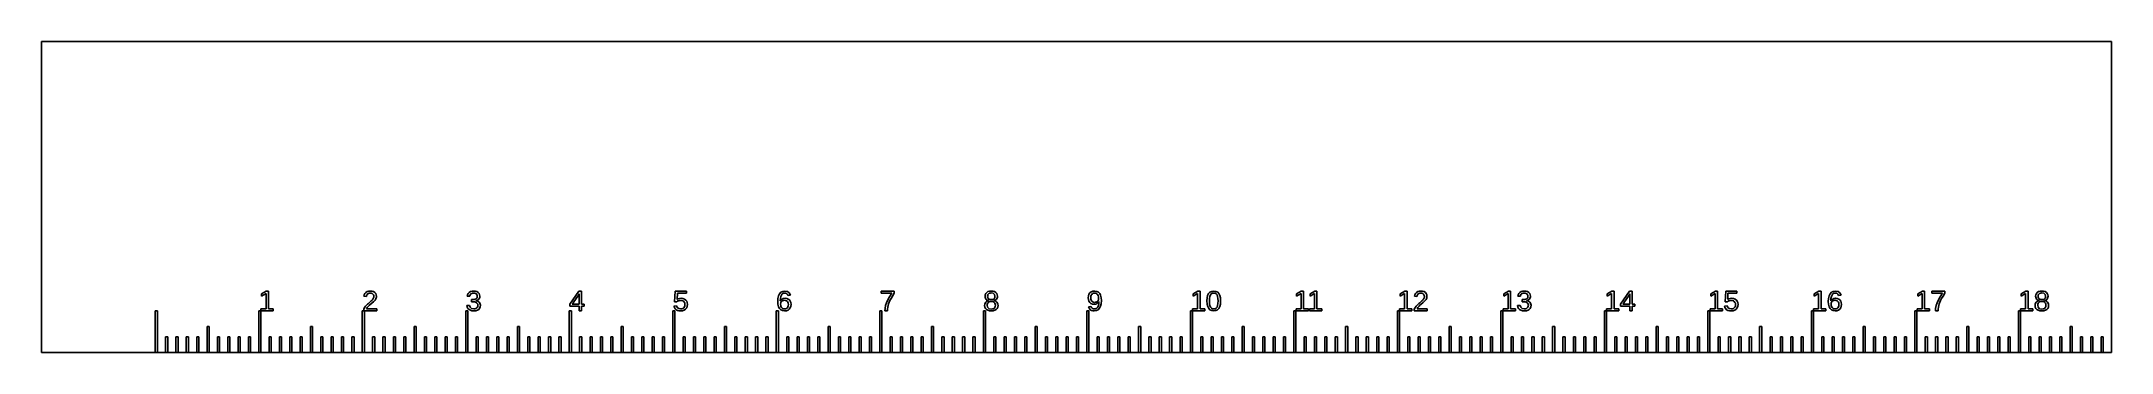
# Model space of a CAD drawing. Header units: metres. Extents: x 0 to 200, y 0 to 30.
import ezdxf

# ---------------------------------------------------------------- set-up
doc = ezdxf.new("R2010")
doc.units = ezdxf.units.M

msp = doc.modelspace()

# ---------------------------------------------------------------- linework, layer by layer
for p, q in [((200, 30), (0, 30)), ((0, 30), (0, 0)), ((200, 0), (200, 30)), ((11, 0.01), (11, 4.01)), ((11, 4.01), (11.2, 4.01)), ((11.2, 4.01), (11.2, 0.01)), ((21, 0.01), (21, 4.01)), ((21, 4.01), (21.2, 4.01)), ((21.2, 4.01), (21.2, 0.01)), ((21.21, 4.01), (21.21, 4.22)), ((21.21, 4.22), (21.7, 4.22)), ((22.4, 4.01), (21.21, 4.01)), ((21.27, 5.65), (21.71, 5.93)), ((21.7, 5.7), (21.27, 5.42)), ((21.27, 5.42), (21.27, 5.65)), ((21.7, 4.22), (21.7, 5.7)), ((21.71, 5.93), (21.94, 5.93)), ((21.94, 5.93), (21.94, 4.22)), ((21.94, 4.22), (22.4, 4.22)), ((22.4, 4.22), (22.4, 4.01)), ((31, 0.01), (31, 4.01)), ((31, 4.01), (31.14, 4.01)), ((31.14, 4.18), (31.19, 4.28)), ((31.14, 4.01), (31.14, 4.18)), ((31.15, 5.43), (31.18, 5.57)), ((31.4, 5.41), (31.15, 5.43)), ((31.18, 5.57), (31.25, 5.7)), ((31.19, 4.28), (31.24, 4.37)), ((32.4, 4.01), (31.2, 4.01)), ((31.2, 4.01), (31.2, 0.01)), ((31.24, 4.37), (31.31, 4.46)), ((31.25, 5.7), (31.34, 5.79)), ((31.31, 4.46), (31.37, 4.54)), ((31.34, 5.79), (31.46, 5.87)), ((31.37, 4.54), (31.44, 4.61)), ((31.42, 5.5), (31.4, 5.41)), ((31.44, 4.28), (31.41, 4.22)), ((31.41, 4.22), (32.4, 4.22)), ((31.46, 5.58), (31.42, 5.5)), ((31.44, 4.61), (31.52, 4.67)), ((31.48, 4.34), (31.44, 4.28)), ((31.46, 5.87), (31.61, 5.91)), ((31.52, 5.65), (31.46, 5.58)), ((31.54, 4.41), (31.48, 4.34)), ((31.59, 5.69), (31.52, 5.65)), ((31.52, 4.67), (31.59, 4.74)), ((31.61, 4.48), (31.54, 4.41)), ((31.67, 5.72), (31.59, 5.69)), ((31.59, 4.74), (31.66, 4.8)), ((31.61, 5.91), (31.77, 5.93)), ((31.69, 4.56), (31.61, 4.48)), ((31.66, 4.8), (31.8, 4.91)), ((31.77, 5.73), (31.67, 5.72)), ((31.95, 4.78), (31.69, 4.56)), ((31.77, 5.93), (31.95, 5.91)), ((31.87, 5.72), (31.77, 5.73)), ((31.8, 4.91), (31.87, 4.97)), ((31.96, 5.69), (31.87, 5.72)), ((31.87, 4.97), (31.93, 5.02)), ((31.93, 5.02), (31.98, 5.08)), ((31.95, 5.91), (32.09, 5.87)), ((32.08, 4.89), (31.95, 4.78)), ((32.03, 5.64), (31.96, 5.69)), ((31.98, 5.08), (32.02, 5.14)), ((32.02, 5.14), (32.06, 5.2)), ((32.08, 5.58), (32.03, 5.64)), ((32.06, 5.2), (32.09, 5.26)), ((32.11, 5.5), (32.08, 5.58)), ((32.17, 4.97), (32.08, 4.89)), ((32.09, 5.87), (32.21, 5.79)), ((32.09, 5.26), (32.11, 5.33)), ((32.12, 5.4), (32.11, 5.5)), ((32.11, 5.33), (32.12, 5.4)), ((32.23, 5.05), (32.17, 4.97)), ((32.21, 5.79), (32.3, 5.69)), ((32.28, 5.12), (32.23, 5.05)), ((32.32, 5.19), (32.28, 5.12)), ((32.3, 5.69), (32.35, 5.56)), ((32.34, 5.27), (32.32, 5.19)), ((32.36, 5.34), (32.34, 5.27)), ((32.35, 5.56), (32.37, 5.41)), ((32.37, 5.41), (32.36, 5.34)), ((32.4, 4.22), (32.4, 4.01)), ((41, 0.01), (41, 4.01)), ((41, 4.01), (41.2, 4.01)), ((41.1, 4.52), (41.35, 4.55)), ((41.14, 4.37), (41.1, 4.52)), ((41.14, 5.44), (41.17, 5.58)), ((41.38, 5.42), (41.14, 5.44)), ((41.21, 4.24), (41.14, 4.37)), ((41.17, 5.58), (41.24, 5.7)), ((41.2, 4.01), (41.2, 0.01)), ((41.31, 4.14), (41.21, 4.24)), ((41.24, 5.7), (41.33, 5.8)), ((41.44, 4.07), (41.31, 4.14)), ((41.33, 5.8), (41.45, 5.87)), ((41.35, 4.55), (41.42, 4.36)), ((41.4, 5.51), (41.38, 5.42)), ((41.44, 5.59), (41.4, 5.51)), ((41.42, 4.36), (41.56, 4.25)), ((41.5, 5.65), (41.44, 5.59)), ((41.59, 4.02), (41.44, 4.07)), ((41.45, 5.87), (41.6, 5.92)), ((41.57, 5.69), (41.5, 5.65)), ((41.56, 4.89), (41.56, 5.1)), ((41.56, 5.1), (41.69, 5.1)), ((41.7, 4.89), (41.56, 4.89)), ((41.56, 4.25), (41.77, 4.21)), ((41.66, 5.72), (41.57, 5.69)), ((41.77, 4.01), (41.59, 4.02)), ((41.6, 5.92), (41.76, 5.93)), ((41.76, 5.73), (41.66, 5.72)), ((41.69, 5.1), (41.82, 5.11)), ((41.84, 4.88), (41.7, 4.89)), ((41.76, 5.93), (41.94, 5.92)), ((41.87, 5.72), (41.76, 5.73)), ((41.77, 4.21), (41.88, 4.22)), ((41.96, 4.03), (41.77, 4.01)), ((41.82, 5.11), (41.92, 5.14)), ((41.95, 4.85), (41.84, 4.88)), ((41.95, 5.69), (41.87, 5.72)), ((41.88, 4.22), (41.98, 4.25)), ((41.92, 5.14), (42, 5.18)), ((41.94, 5.92), (42.08, 5.87)), ((42.02, 5.65), (41.95, 5.69)), ((42.04, 4.8), (41.95, 4.85)), ((42.08, 5.03), (41.96, 5)), ((41.96, 5), (41.96, 5)), ((41.96, 5), (42.1, 4.97)), ((42.12, 4.07), (41.96, 4.03)), ((41.98, 4.25), (42.06, 4.3)), ((42, 5.18), (42.07, 5.25)), ((42.07, 5.58), (42.02, 5.65)), ((42.11, 4.74), (42.04, 4.8)), ((42.06, 4.3), (42.12, 4.37)), ((42.1, 5.51), (42.07, 5.58)), ((42.07, 5.25), (42.1, 5.32)), ((42.08, 5.87), (42.2, 5.8)), ((42.18, 5.08), (42.08, 5.03)), ((42.11, 5.41), (42.1, 5.51)), ((42.1, 5.32), (42.11, 5.41)), ((42.1, 4.97), (42.21, 4.92)), ((42.15, 4.66), (42.11, 4.74)), ((42.12, 4.37), (42.15, 4.46)), ((42.25, 4.15), (42.12, 4.07)), ((42.16, 4.56), (42.15, 4.66)), ((42.15, 4.46), (42.16, 4.56)), ((42.26, 5.15), (42.18, 5.08)), ((42.2, 5.8), (42.29, 5.7)), ((42.21, 4.92), (42.3, 4.85)), ((42.34, 4.26), (42.25, 4.15)), ((42.32, 5.23), (42.26, 5.15)), ((42.29, 5.7), (42.34, 5.58)), ((42.3, 4.85), (42.36, 4.77)), ((42.35, 5.33), (42.32, 5.23)), ((42.34, 5.58), (42.36, 5.44)), ((42.4, 4.4), (42.34, 4.26)), ((42.36, 5.44), (42.35, 5.33)), ((42.36, 4.77), (42.4, 4.67)), ((42.4, 4.67), (42.41, 4.56)), ((42.41, 4.56), (42.4, 4.4)), ((51, 0.01), (51, 4.01)), ((51, 4.01), (51.2, 4.01)), ((51.06, 4.65), (51.93, 5.93)), ((51.06, 4.46), (51.06, 4.65)), ((51.96, 4.46), (51.06, 4.46)), ((51.2, 4.01), (51.2, 0.01)), ((51.31, 4.68), (51.29, 4.65)), ((51.29, 4.65), (51.96, 4.65)), ((51.38, 4.78), (51.31, 4.68)), ((51.88, 5.52), (51.38, 4.78)), ((51.96, 5.66), (51.88, 5.52)), ((51.93, 5.93), (52.19, 5.93)), ((51.96, 4.65), (51.96, 5.66)), ((51.96, 4.01), (51.96, 4.46)), ((52.19, 4.01), (51.96, 4.01)), ((52.19, 5.93), (52.19, 4.65)), ((52.19, 4.65), (52.45, 4.65)), ((52.45, 4.46), (52.19, 4.46)), ((52.19, 4.46), (52.19, 4.01)), ((52.45, 4.65), (52.45, 4.46)), ((61, 0.01), (61, 4.01)), ((61, 4.01), (61.2, 4.01)), ((61.11, 4.46), (61.36, 4.49)), ((61.15, 4.33), (61.11, 4.46)), ((61.22, 4.21), (61.15, 4.33)), ((61.17, 4.89), (61.23, 5.93)), ((61.4, 4.89), (61.17, 4.89)), ((61.2, 4.01), (61.2, 0.01)), ((61.32, 4.12), (61.22, 4.21)), ((61.23, 5.93), (62.31, 5.93)), ((61.44, 4.06), (61.32, 4.12)), ((61.36, 4.49), (61.43, 4.33)), ((61.46, 4.94), (61.4, 4.89)), ((61.45, 5.72), (61.41, 5.1)), ((61.41, 5.1), (61.53, 5.17)), ((61.43, 4.33), (61.57, 4.24)), ((61.58, 4.02), (61.44, 4.06)), ((62.31, 5.72), (61.45, 5.72)), ((61.52, 4.97), (61.46, 4.94)), ((61.57, 5), (61.52, 4.97)), ((61.53, 5.17), (61.66, 5.21)), ((61.63, 5.01), (61.57, 5)), ((61.57, 4.24), (61.75, 4.21)), ((61.75, 4.01), (61.58, 4.02)), ((61.69, 5.02), (61.63, 5.01)), ((61.66, 5.21), (61.81, 5.23)), ((61.76, 5.03), (61.69, 5.02)), ((61.75, 4.21), (61.87, 4.22)), ((61.94, 4.03), (61.75, 4.01)), ((61.87, 5.02), (61.76, 5.03)), ((61.81, 5.23), (61.98, 5.21)), ((61.97, 4.98), (61.87, 5.02)), ((61.87, 4.22), (61.98, 4.26)), ((62.11, 4.09), (61.94, 4.03)), ((62.06, 4.92), (61.97, 4.98)), ((61.98, 5.21), (62.13, 5.15)), ((61.98, 4.26), (62.06, 4.32)), ((62.12, 4.84), (62.06, 4.92)), ((62.06, 4.32), (62.12, 4.41)), ((62.24, 4.18), (62.11, 4.09)), ((62.16, 4.75), (62.12, 4.84)), ((62.12, 4.41), (62.16, 4.51)), ((62.13, 5.15), (62.25, 5.06)), ((62.17, 4.64), (62.16, 4.75)), ((62.16, 4.51), (62.17, 4.64)), ((62.34, 4.31), (62.24, 4.18)), ((62.25, 5.06), (62.35, 4.95)), ((62.31, 5.93), (62.31, 5.72)), ((62.4, 4.46), (62.34, 4.31)), ((62.35, 4.95), (62.4, 4.81)), ((62.4, 4.81), (62.42, 4.64)), ((62.42, 4.64), (62.4, 4.46)), ((71, 0.01), (71, 4.01)), ((71, 4.01), (71.2, 4.01)), ((71.14, 4.93), (71.16, 5.22)), ((71.16, 4.65), (71.14, 4.93)), ((71.16, 5.22), (71.22, 5.47)), ((71.22, 4.42), (71.16, 4.65)), ((71.2, 4.01), (71.2, 0.01)), ((71.22, 5.47), (71.32, 5.67)), ((71.31, 4.24), (71.22, 4.42)), ((71.44, 4.11), (71.31, 4.24)), ((71.32, 5.67), (71.45, 5.81)), ((71.39, 5.2), (71.38, 4.98)), ((71.38, 4.98), (71.43, 5.05)), ((71.43, 5.39), (71.39, 5.2)), ((71.42, 4.79), (71.4, 4.68)), ((71.4, 4.68), (71.42, 4.55)), ((71.45, 4.87), (71.42, 4.79)), ((71.42, 4.55), (71.45, 4.44)), ((71.49, 5.54), (71.43, 5.39)), ((71.43, 5.05), (71.49, 5.11)), ((71.6, 4.04), (71.44, 4.11)), ((71.45, 5.81), (71.62, 5.9)), ((71.51, 4.94), (71.45, 4.87)), ((71.45, 4.44), (71.51, 4.34)), ((71.58, 5.65), (71.49, 5.54)), ((71.49, 5.11), (71.57, 5.16)), ((71.59, 5), (71.51, 4.94)), ((71.51, 4.34), (71.59, 4.26)), ((71.57, 5.16), (71.65, 5.2)), ((71.69, 5.71), (71.58, 5.65)), ((71.68, 5.03), (71.59, 5)), ((71.59, 4.26), (71.69, 4.22)), ((71.8, 4.01), (71.6, 4.04)), ((71.62, 5.9), (71.82, 5.93)), ((71.65, 5.2), (71.74, 5.22)), ((71.78, 5.04), (71.68, 5.03)), ((71.82, 5.73), (71.69, 5.71)), ((71.69, 4.22), (71.79, 4.2)), ((71.74, 5.22), (71.84, 5.23)), ((71.9, 5.03), (71.78, 5.04)), ((71.79, 4.2), (71.9, 4.22)), ((71.98, 4.03), (71.8, 4.01)), ((71.82, 5.93), (72.07, 5.89)), ((71.96, 5.71), (71.82, 5.73)), ((71.84, 5.23), (72.01, 5.21)), ((71.99, 4.99), (71.9, 5.03)), ((71.9, 4.22), (71.99, 4.26)), ((72.06, 5.63), (71.96, 5.71)), ((72.13, 4.08), (71.98, 4.03)), ((72.07, 4.93), (71.99, 4.99)), ((71.99, 4.26), (72.07, 4.32)), ((72.01, 5.21), (72.15, 5.15)), ((72.13, 5.5), (72.06, 5.63)), ((72.07, 5.89), (72.25, 5.76)), ((72.12, 4.85), (72.07, 4.93)), ((72.07, 4.32), (72.12, 4.4)), ((72.16, 4.75), (72.12, 4.85)), ((72.12, 4.4), (72.16, 4.51)), ((72.36, 5.54), (72.13, 5.5)), ((72.25, 4.18), (72.13, 4.08)), ((72.15, 5.15), (72.26, 5.07)), ((72.17, 4.63), (72.16, 4.75)), ((72.16, 4.51), (72.17, 4.63)), ((72.25, 5.76), (72.36, 5.54)), ((72.34, 4.3), (72.25, 4.18)), ((72.26, 5.07), (72.35, 4.95)), ((72.4, 4.46), (72.34, 4.3)), ((72.35, 4.95), (72.4, 4.81)), ((72.4, 4.81), (72.42, 4.64)), ((72.42, 4.64), (72.4, 4.46)), ((81, 0.01), (81, 4.01)), ((81, 4.01), (81.2, 4.01)), ((81.14, 5.72), (81.14, 5.93)), ((81.14, 5.93), (82.4, 5.93)), ((82.16, 5.72), (81.14, 5.72)), ((81.2, 4.01), (81.2, 0.01)), ((81.49, 4.01), (81.51, 4.26)), ((81.75, 4.01), (81.49, 4.01)), ((81.51, 4.26), (81.56, 4.52)), ((81.56, 4.52), (81.65, 4.78)), ((81.65, 4.78), (81.77, 5.07)), ((81.77, 4.36), (81.75, 4.19)), ((81.75, 4.19), (81.75, 4.01)), ((81.77, 5.07), (81.94, 5.38)), ((81.81, 4.52), (81.77, 4.36)), ((81.85, 4.69), (81.81, 4.52)), ((81.91, 4.86), (81.85, 4.69)), ((81.98, 5.03), (81.91, 4.86)), ((81.94, 5.38), (82.16, 5.72)), ((82.08, 5.22), (81.98, 5.03)), ((82.22, 5.45), (82.08, 5.22)), ((82.4, 5.73), (82.22, 5.45)), ((82.4, 5.93), (82.4, 5.73)), ((91, 0.01), (91, 4.01)), ((91, 4.01), (91.2, 4.01)), ((91.12, 4.55), (91.13, 4.66)), ((91.14, 4.39), (91.12, 4.55)), ((91.13, 4.66), (91.17, 4.76)), ((91.2, 4.26), (91.14, 4.39)), ((91.17, 5.45), (91.18, 5.58)), ((91.17, 5.34), (91.17, 5.45)), ((91.2, 5.25), (91.17, 5.34)), ((91.17, 4.76), (91.23, 4.85)), ((91.18, 5.58), (91.24, 5.7)), ((91.25, 5.16), (91.2, 5.25)), ((91.29, 4.15), (91.2, 4.26)), ((91.2, 4.01), (91.2, 0.01)), ((91.23, 4.85), (91.3, 4.92)), ((91.24, 5.7), (91.33, 5.8)), ((91.32, 5.09), (91.25, 5.16)), ((91.42, 4.07), (91.29, 4.15)), ((91.3, 4.92), (91.39, 4.97)), ((91.4, 5.04), (91.32, 5.09)), ((91.33, 5.8), (91.45, 5.87)), ((91.38, 4.67), (91.37, 4.57)), ((91.37, 4.57), (91.41, 4.36)), ((91.42, 4.75), (91.38, 4.67)), ((91.39, 4.97), (91.5, 5)), ((91.5, 5.01), (91.4, 5.04)), ((91.42, 5.53), (91.41, 5.43)), ((91.41, 5.43), (91.42, 5.33)), ((91.41, 4.36), (91.55, 4.23)), ((91.45, 5.61), (91.42, 5.53)), ((91.42, 5.33), (91.45, 5.25)), ((91.47, 4.82), (91.42, 4.75)), ((91.58, 4.03), (91.42, 4.07)), ((91.45, 5.87), (91.59, 5.92)), ((91.5, 5.67), (91.45, 5.61)), ((91.45, 5.25), (91.5, 5.18)), ((91.55, 4.88), (91.47, 4.82)), ((91.57, 5.71), (91.5, 5.67)), ((91.5, 5.18), (91.57, 5.14)), ((91.5, 5), (91.5, 5.01)), ((91.65, 4.91), (91.55, 4.88)), ((91.55, 4.23), (91.77, 4.19)), ((91.66, 5.74), (91.57, 5.71)), ((91.57, 5.14), (91.66, 5.11)), ((91.77, 4.01), (91.58, 4.03)), ((91.59, 5.92), (91.76, 5.93)), ((91.76, 4.92), (91.65, 4.91)), ((91.76, 5.75), (91.66, 5.74)), ((91.66, 5.11), (91.77, 5.1)), ((91.76, 5.93), (91.94, 5.92)), ((91.96, 5.71), (91.76, 5.75)), ((91.88, 4.91), (91.76, 4.92)), ((91.77, 5.1), (91.87, 5.11)), ((91.77, 4.19), (91.89, 4.2)), ((91.96, 4.03), (91.77, 4.01)), ((91.87, 5.11), (91.96, 5.13)), ((91.98, 4.88), (91.88, 4.91)), ((91.89, 4.2), (91.99, 4.23)), ((91.94, 5.92), (92.08, 5.87)), ((92.08, 5.61), (91.96, 5.71)), ((91.96, 5.13), (92.03, 5.18)), ((92.12, 4.07), (91.96, 4.03)), ((92.06, 4.83), (91.98, 4.88)), ((91.99, 4.23), (92.07, 4.28)), ((92.03, 5.18), (92.08, 5.24)), ((92.13, 5.04), (92.03, 5.01)), ((92.03, 5.01), (92.03, 5)), ((92.03, 5), (92.14, 4.98)), ((92.12, 4.76), (92.06, 4.83)), ((92.07, 4.28), (92.12, 4.36)), ((92.08, 5.87), (92.21, 5.8)), ((92.12, 5.43), (92.08, 5.61)), ((92.08, 5.24), (92.11, 5.32)), ((92.11, 5.32), (92.12, 5.43)), ((92.15, 4.68), (92.12, 4.76)), ((92.12, 4.36), (92.15, 4.45)), ((92.25, 4.15), (92.12, 4.07)), ((92.21, 5.09), (92.13, 5.04)), ((92.14, 4.98), (92.24, 4.92)), ((92.17, 4.57), (92.15, 4.68)), ((92.15, 4.45), (92.17, 4.57)), ((92.21, 5.8), (92.3, 5.7)), ((92.28, 5.16), (92.21, 5.09)), ((92.24, 4.92), (92.31, 4.85)), ((92.34, 4.26), (92.25, 4.15)), ((92.33, 5.25), (92.28, 5.16)), ((92.3, 5.7), (92.35, 5.58)), ((92.31, 4.85), (92.37, 4.77)), ((92.36, 5.34), (92.33, 5.25)), ((92.4, 4.39), (92.34, 4.26)), ((92.35, 5.58), (92.37, 5.44)), ((92.37, 5.44), (92.36, 5.34)), ((92.37, 4.77), (92.4, 4.67)), ((92.4, 4.67), (92.42, 4.55)), ((92.42, 4.55), (92.4, 4.39)), ((101, 0.01), (101, 4.01)), ((101, 4.01), (101.2, 4.01)), ((101.13, 5.29), (101.15, 5.48)), ((101.15, 5.11), (101.13, 5.29)), ((101.15, 5.48), (101.2, 5.63)), ((101.2, 4.95), (101.15, 5.11)), ((101.17, 4.4), (101.4, 4.44)), ((101.22, 4.28), (101.17, 4.4)), ((101.2, 5.63), (101.3, 5.76)), ((101.28, 4.82), (101.2, 4.95)), ((101.2, 4.01), (101.2, 0.01)), ((101.28, 4.18), (101.22, 4.28)), ((101.4, 4.73), (101.28, 4.82)), ((101.36, 4.1), (101.28, 4.18)), ((101.3, 5.76), (101.42, 5.85)), ((101.46, 4.05), (101.36, 4.1)), ((101.39, 5.42), (101.38, 5.29)), ((101.38, 5.29), (101.39, 5.16)), ((101.42, 5.53), (101.39, 5.42)), ((101.39, 5.16), (101.42, 5.05)), ((101.53, 4.67), (101.4, 4.73)), ((101.4, 4.44), (101.47, 4.31)), ((101.42, 5.85), (101.58, 5.91)), ((101.48, 5.61), (101.42, 5.53)), ((101.42, 5.05), (101.48, 4.96)), ((101.58, 4.02), (101.46, 4.05)), ((101.47, 4.31), (101.58, 4.23)), ((101.55, 5.68), (101.48, 5.61)), ((101.48, 4.96), (101.55, 4.89)), ((101.69, 4.65), (101.53, 4.67)), ((101.64, 5.72), (101.55, 5.68)), ((101.55, 4.89), (101.64, 4.85)), ((101.58, 5.91), (101.76, 5.93)), ((101.58, 4.23), (101.72, 4.2)), ((101.72, 4.01), (101.58, 4.02)), ((101.75, 5.73), (101.64, 5.72)), ((101.64, 4.85), (101.75, 4.84)), ((101.8, 4.66), (101.69, 4.65)), ((101.72, 4.2), (101.85, 4.23)), ((101.92, 4.04), (101.72, 4.01)), ((101.86, 5.72), (101.75, 5.73)), ((101.75, 4.84), (101.82, 4.85)), ((101.76, 5.93), (101.96, 5.9)), ((101.89, 4.68), (101.8, 4.66)), ((101.82, 4.85), (101.89, 4.86)), ((101.85, 4.23), (101.96, 4.29)), ((101.96, 5.67), (101.86, 5.72)), ((101.89, 4.86), (101.95, 4.89)), ((101.98, 4.72), (101.89, 4.68)), ((102.09, 4.12), (101.92, 4.04)), ((101.95, 4.89), (102, 4.93)), ((101.96, 5.9), (102.12, 5.83)), ((102.04, 5.59), (101.96, 5.67)), ((101.96, 4.29), (102.05, 4.39)), ((102.06, 4.78), (101.98, 4.72)), ((102, 4.93), (102.05, 4.97)), ((102.09, 5.49), (102.04, 5.59)), ((102.05, 4.97), (102.09, 5.02)), ((102.05, 4.39), (102.11, 4.53)), ((102.12, 4.84), (102.06, 4.78)), ((102.13, 5.37), (102.09, 5.49)), ((102.09, 5.02), (102.12, 5.09)), ((102.23, 4.27), (102.09, 4.12)), ((102.11, 4.53), (102.15, 4.71)), ((102.12, 5.83), (102.24, 5.7)), ((102.12, 5.09), (102.14, 5.15)), ((102.17, 4.92), (102.12, 4.84)), ((102.14, 5.22), (102.13, 5.37)), ((102.14, 5.15), (102.14, 5.22)), ((102.15, 4.71), (102.17, 4.92)), ((102.33, 4.46), (102.23, 4.27)), ((102.24, 5.7), (102.33, 5.52)), ((102.33, 5.52), (102.39, 5.29)), ((102.39, 4.71), (102.33, 4.46)), ((102.39, 5.29), (102.41, 5.01)), ((102.41, 5.01), (102.39, 4.71)), ((111, 0.01), (111, 4.01)), ((111, 4.01), (111.2, 4.01)), ((111.2, 4.01), (111.2, 0.01)), ((111.21, 4.01), (111.21, 4.22)), ((111.21, 4.22), (111.69, 4.22)), ((112.4, 4.01), (111.21, 4.01)), ((111.27, 5.65), (111.72, 5.93)), ((111.69, 5.7), (111.27, 5.42)), ((111.27, 5.42), (111.27, 5.65)), ((111.69, 4.22), (111.69, 5.7)), ((111.72, 5.93), (111.94, 5.93)), ((111.94, 5.93), (111.94, 4.22)), ((111.94, 4.22), (112.4, 4.22)), ((112.4, 4.22), (112.4, 4.01)), ((112.6, 4.97), (112.62, 5.26)), ((112.62, 4.68), (112.6, 4.97)), ((112.62, 5.26), (112.67, 5.5)), ((112.68, 4.44), (112.62, 4.68)), ((112.67, 5.5), (112.76, 5.69)), ((112.77, 4.25), (112.68, 4.44)), ((112.76, 5.69), (112.89, 5.82)), ((112.89, 4.12), (112.77, 4.25)), ((112.86, 5.22), (112.85, 4.97)), ((112.85, 4.97), (112.86, 4.73)), ((112.89, 5.41), (112.86, 5.22)), ((112.86, 4.73), (112.89, 4.54)), ((112.89, 5.82), (113.06, 5.9)), ((112.94, 5.56), (112.89, 5.41)), ((112.89, 4.54), (112.95, 4.39)), ((113.06, 4.04), (112.89, 4.12)), ((113.02, 5.65), (112.94, 5.56)), ((112.95, 4.39), (113.03, 4.29)), ((113.13, 5.71), (113.02, 5.65)), ((113.03, 4.29), (113.13, 4.23)), ((113.06, 5.9), (113.27, 5.93)), ((113.26, 4.01), (113.06, 4.04)), ((113.27, 5.73), (113.13, 5.71)), ((113.13, 4.23), (113.26, 4.21)), ((113.26, 4.21), (113.39, 4.23)), ((113.46, 4.04), (113.26, 4.01)), ((113.27, 5.93), (113.47, 5.9)), ((113.4, 5.71), (113.27, 5.73)), ((113.39, 4.23), (113.5, 4.29)), ((113.5, 5.65), (113.4, 5.71)), ((113.62, 4.12), (113.46, 4.04)), ((113.47, 5.9), (113.64, 5.82)), ((113.58, 5.55), (113.5, 5.65)), ((113.5, 4.29), (113.58, 4.39)), ((113.63, 5.41), (113.58, 5.55)), ((113.58, 4.39), (113.63, 4.54)), ((113.75, 4.26), (113.62, 4.12)), ((113.67, 5.21), (113.63, 5.41)), ((113.63, 4.54), (113.67, 4.73)), ((113.64, 5.82), (113.76, 5.69)), ((113.68, 4.97), (113.67, 5.21)), ((113.67, 4.73), (113.68, 4.97)), ((113.85, 4.45), (113.75, 4.26)), ((113.76, 5.69), (113.85, 5.5)), ((113.85, 5.5), (113.91, 5.26)), ((113.9, 4.68), (113.85, 4.45)), ((113.92, 4.97), (113.9, 4.68)), ((113.91, 5.26), (113.92, 4.97)), ((121, 0.01), (121, 4.01)), ((121, 4.01), (121.2, 4.01)), ((121.2, 4.01), (121.2, 0.01)), ((121.21, 4.01), (121.21, 4.22)), ((121.21, 4.22), (121.69, 4.22)), ((122.4, 4.01), (121.21, 4.01)), ((121.27, 5.65), (121.72, 5.93)), ((121.69, 5.7), (121.27, 5.42)), ((121.27, 5.42), (121.27, 5.65)), ((121.69, 4.22), (121.69, 5.7)), ((121.72, 5.93), (121.94, 5.93)), ((121.94, 5.93), (121.94, 4.22)), ((121.94, 4.22), (122.4, 4.22)), ((122.4, 4.22), (122.4, 4.01)), ((122.51, 4.01), (122.51, 4.22)), ((122.51, 4.22), (122.99, 4.22)), ((123.69, 4.01), (122.51, 4.01)), ((122.56, 5.65), (123.01, 5.93)), ((122.99, 5.7), (122.56, 5.42)), ((122.56, 5.42), (122.56, 5.65)), ((122.99, 4.22), (122.99, 5.7)), ((123.01, 5.93), (123.23, 5.93)), ((123.23, 5.93), (123.23, 4.22)), ((123.23, 4.22), (123.69, 4.22)), ((123.69, 4.22), (123.69, 4.01)), ((131, 0.01), (131, 4.01)), ((131, 4.01), (131.2, 4.01)), ((131.2, 4.01), (131.2, 0.01)), ((131.21, 4.01), (131.21, 4.22)), ((131.21, 4.22), (131.69, 4.22)), ((132.4, 4.01), (131.21, 4.01)), ((131.27, 5.65), (131.72, 5.93)), ((131.69, 5.7), (131.27, 5.42)), ((131.27, 5.42), (131.27, 5.65)), ((131.69, 4.22), (131.69, 5.7)), ((131.72, 5.93), (131.94, 5.93)), ((131.94, 5.93), (131.94, 4.22)), ((131.94, 4.22), (132.4, 4.22)), ((132.4, 4.22), (132.4, 4.01)), ((132.63, 4.18), (132.68, 4.28)), ((132.63, 4.01), (132.63, 4.18)), ((133.89, 4.01), (132.63, 4.01)), ((132.65, 5.43), (132.68, 5.57)), ((132.89, 5.41), (132.65, 5.43)), ((132.68, 5.57), (132.74, 5.7)), ((132.68, 4.28), (132.74, 4.37)), ((132.74, 5.7), (132.84, 5.79)), ((132.74, 4.37), (132.8, 4.46)), ((132.8, 4.46), (132.87, 4.54)), ((132.84, 5.79), (132.96, 5.87)), ((132.87, 4.54), (132.94, 4.61)), ((132.91, 5.5), (132.89, 5.41)), ((132.93, 4.28), (132.9, 4.22)), ((132.9, 4.22), (133.89, 4.22)), ((132.95, 5.58), (132.91, 5.5)), ((132.98, 4.34), (132.93, 4.28)), ((132.94, 4.61), (133.01, 4.67)), ((133.01, 5.65), (132.95, 5.58)), ((132.96, 5.87), (133.1, 5.91)), ((133.03, 4.41), (132.98, 4.34)), ((133.08, 5.69), (133.01, 5.65)), ((133.01, 4.67), (133.08, 4.74)), ((133.1, 4.48), (133.03, 4.41)), ((133.17, 5.72), (133.08, 5.69)), ((133.08, 4.74), (133.16, 4.8)), ((133.1, 5.91), (133.27, 5.93)), ((133.18, 4.56), (133.1, 4.48)), ((133.16, 4.8), (133.3, 4.91)), ((133.27, 5.73), (133.17, 5.72)), ((133.45, 4.78), (133.18, 4.56)), ((133.27, 5.93), (133.44, 5.91)), ((133.37, 5.72), (133.27, 5.73)), ((133.3, 4.91), (133.36, 4.97)), ((133.36, 4.97), (133.42, 5.02)), ((133.45, 5.69), (133.37, 5.72)), ((133.42, 5.02), (133.47, 5.08)), ((133.44, 5.91), (133.59, 5.87)), ((133.52, 5.64), (133.45, 5.69)), ((133.57, 4.89), (133.45, 4.78)), ((133.47, 5.08), (133.52, 5.14)), ((133.57, 5.58), (133.52, 5.64)), ((133.52, 5.14), (133.56, 5.2)), ((133.56, 5.2), (133.59, 5.26)), ((133.6, 5.5), (133.57, 5.58)), ((133.66, 4.97), (133.57, 4.89)), ((133.59, 5.87), (133.71, 5.79)), ((133.59, 5.26), (133.61, 5.33)), ((133.61, 5.4), (133.6, 5.5)), ((133.61, 5.33), (133.61, 5.4)), ((133.72, 5.05), (133.66, 4.97)), ((133.71, 5.79), (133.79, 5.69)), ((133.77, 5.12), (133.72, 5.05)), ((133.81, 5.19), (133.77, 5.12)), ((133.79, 5.69), (133.84, 5.56)), ((133.84, 5.27), (133.81, 5.19)), ((133.84, 5.56), (133.86, 5.41)), ((133.86, 5.34), (133.84, 5.27)), ((133.86, 5.41), (133.86, 5.34)), ((133.89, 4.22), (133.89, 4.01)), ((141, 0.01), (141, 4.01)), ((141, 4.01), (141.2, 4.01)), ((141.2, 4.01), (141.2, 0.01)), ((141.21, 4.01), (141.21, 4.22)), ((141.21, 4.22), (141.69, 4.22)), ((142.4, 4.01), (141.21, 4.01)), ((141.27, 5.65), (141.72, 5.93)), ((141.69, 5.7), (141.27, 5.42)), ((141.27, 5.42), (141.27, 5.65)), ((141.69, 4.22), (141.69, 5.7)), ((141.72, 5.93), (141.94, 5.93)), ((141.94, 5.93), (141.94, 4.22)), ((141.94, 4.22), (142.4, 4.22)), ((142.4, 4.22), (142.4, 4.01)), ((142.6, 4.52), (142.85, 4.55)), ((142.64, 4.37), (142.6, 4.52)), ((142.63, 5.44), (142.67, 5.58)), ((142.88, 5.42), (142.63, 5.44)), ((142.71, 4.24), (142.64, 4.37)), ((142.67, 5.58), (142.73, 5.7)), ((142.8, 4.14), (142.71, 4.24)), ((142.73, 5.7), (142.83, 5.8)), ((142.93, 4.07), (142.8, 4.14)), ((142.83, 5.8), (142.95, 5.87)), ((142.85, 4.55), (142.92, 4.36)), ((142.9, 5.51), (142.88, 5.42)), ((142.93, 5.59), (142.9, 5.51)), ((142.92, 4.36), (143.06, 4.25)), ((142.99, 5.65), (142.93, 5.59)), ((143.09, 4.02), (142.93, 4.07)), ((142.95, 5.87), (143.09, 5.92)), ((143.06, 5.69), (142.99, 5.65)), ((143.15, 5.72), (143.06, 5.69)), ((143.06, 4.89), (143.06, 5.1)), ((143.06, 5.1), (143.19, 5.1)), ((143.19, 4.89), (143.06, 4.89)), ((143.06, 4.25), (143.26, 4.21)), ((143.09, 5.92), (143.25, 5.93)), ((143.26, 4.01), (143.09, 4.02)), ((143.25, 5.73), (143.15, 5.72)), ((143.19, 5.1), (143.31, 5.11)), ((143.33, 4.88), (143.19, 4.89)), ((143.25, 5.93), (143.43, 5.92)), ((143.36, 5.72), (143.25, 5.73)), ((143.26, 4.21), (143.38, 4.22)), ((143.46, 4.03), (143.26, 4.01)), ((143.31, 5.11), (143.42, 5.14)), ((143.45, 4.85), (143.33, 4.88)), ((143.45, 5.69), (143.36, 5.72)), ((143.38, 4.22), (143.47, 4.25)), ((143.42, 5.14), (143.5, 5.18)), ((143.43, 5.92), (143.58, 5.87)), ((143.52, 5.65), (143.45, 5.69)), ((143.54, 4.8), (143.45, 4.85)), ((143.58, 5.03), (143.46, 5)), ((143.46, 5), (143.46, 5)), ((143.46, 5), (143.59, 4.97)), ((143.62, 4.07), (143.46, 4.03)), ((143.47, 4.25), (143.55, 4.3)), ((143.5, 5.18), (143.56, 5.25)), ((143.57, 5.58), (143.52, 5.65)), ((143.6, 4.74), (143.54, 4.8)), ((143.55, 4.3), (143.61, 4.37)), ((143.56, 5.25), (143.6, 5.32)), ((143.6, 5.51), (143.57, 5.58)), ((143.58, 5.87), (143.7, 5.8)), ((143.68, 5.08), (143.58, 5.03)), ((143.59, 4.97), (143.7, 4.92)), ((143.61, 5.41), (143.6, 5.51)), ((143.6, 5.32), (143.61, 5.41)), ((143.65, 4.66), (143.6, 4.74)), ((143.61, 4.37), (143.65, 4.46)), ((143.74, 4.15), (143.62, 4.07)), ((143.66, 4.56), (143.65, 4.66)), ((143.65, 4.46), (143.66, 4.56)), ((143.75, 5.15), (143.68, 5.08)), ((143.7, 5.8), (143.79, 5.7)), ((143.7, 4.92), (143.79, 4.85)), ((143.84, 4.26), (143.74, 4.15)), ((143.81, 5.23), (143.75, 5.15)), ((143.79, 5.7), (143.84, 5.58)), ((143.79, 4.85), (143.86, 4.77)), ((143.85, 5.33), (143.81, 5.23)), ((143.84, 5.58), (143.86, 5.44)), ((143.89, 4.4), (143.84, 4.26)), ((143.86, 5.44), (143.85, 5.33)), ((143.86, 4.77), (143.9, 4.67)), ((143.91, 4.56), (143.89, 4.4)), ((143.9, 4.67), (143.91, 4.56)), ((151, 0.01), (151, 4.01)), ((151, 4.01), (151.2, 4.01)), ((151.2, 4.01), (151.2, 0.01)), ((151.21, 4.01), (151.21, 4.22)), ((151.21, 4.22), (151.69, 4.22)), ((152.4, 4.01), (151.21, 4.01)), ((151.27, 5.65), (151.72, 5.93)), ((151.69, 5.7), (151.27, 5.42)), ((151.27, 5.42), (151.27, 5.65)), ((151.69, 4.22), (151.69, 5.7)), ((151.72, 5.93), (151.94, 5.93)), ((151.94, 5.93), (151.94, 4.22)), ((151.94, 4.22), (152.4, 4.22)), ((152.4, 4.22), (152.4, 4.01)), ((152.56, 4.65), (153.43, 5.93)), ((152.56, 4.46), (152.56, 4.65)), ((153.45, 4.46), (152.56, 4.46)), ((152.8, 4.68), (152.78, 4.65)), ((152.78, 4.65), (153.45, 4.65)), ((152.88, 4.78), (152.8, 4.68)), ((153.38, 5.52), (152.88, 4.78)), ((153.45, 5.66), (153.38, 5.52)), ((153.43, 5.93), (153.68, 5.93)), ((153.45, 4.65), (153.45, 5.66)), ((153.45, 4.01), (153.45, 4.46)), ((153.68, 4.01), (153.45, 4.01)), ((153.68, 5.93), (153.68, 4.65)), ((153.68, 4.65), (153.95, 4.65)), ((153.95, 4.46), (153.68, 4.46)), ((153.68, 4.46), (153.68, 4.01)), ((153.95, 4.65), (153.95, 4.46)), ((161, 0.01), (161, 4.01)), ((161, 4.01), (161.2, 4.01)), ((161.2, 4.01), (161.2, 0.01)), ((161.21, 4.01), (161.21, 4.22)), ((161.21, 4.22), (161.69, 4.22)), ((162.4, 4.01), (161.21, 4.01)), ((161.27, 5.65), (161.72, 5.93)), ((161.69, 5.7), (161.27, 5.42)), ((161.27, 5.42), (161.27, 5.65)), ((161.69, 4.22), (161.69, 5.7)), ((161.72, 5.93), (161.94, 5.93)), ((161.94, 5.93), (161.94, 4.22)), ((161.94, 4.22), (162.4, 4.22)), ((162.4, 4.22), (162.4, 4.01)), ((162.61, 4.46), (162.85, 4.49)), ((162.65, 4.33), (162.61, 4.46)), ((162.72, 4.21), (162.65, 4.33)), ((162.66, 4.89), (162.72, 5.93)), ((162.9, 4.89), (162.66, 4.89)), ((162.72, 5.93), (163.8, 5.93)), ((162.81, 4.12), (162.72, 4.21)), ((162.93, 4.06), (162.81, 4.12)), ((162.85, 4.49), (162.93, 4.33)), ((162.96, 4.94), (162.9, 4.89)), ((162.94, 5.72), (162.91, 5.1)), ((162.91, 5.1), (163.02, 5.17)), ((162.93, 4.33), (163.06, 4.24)), ((163.07, 4.02), (162.93, 4.06)), ((163.8, 5.72), (162.94, 5.72)), ((163.01, 4.97), (162.96, 4.94)), ((163.07, 5), (163.01, 4.97)), ((163.02, 5.17), (163.15, 5.21)), ((163.06, 4.24), (163.25, 4.21)), ((163.13, 5.01), (163.07, 5)), ((163.24, 4.01), (163.07, 4.02)), ((163.19, 5.02), (163.13, 5.01)), ((163.15, 5.21), (163.3, 5.23)), ((163.25, 5.03), (163.19, 5.02)), ((163.44, 4.03), (163.24, 4.01)), ((163.37, 5.02), (163.25, 5.03)), ((163.25, 4.21), (163.37, 4.22)), ((163.3, 5.23), (163.48, 5.21)), ((163.47, 4.98), (163.37, 5.02)), ((163.37, 4.22), (163.47, 4.26)), ((163.6, 4.09), (163.44, 4.03)), ((163.55, 4.92), (163.47, 4.98)), ((163.47, 4.26), (163.55, 4.32)), ((163.48, 5.21), (163.62, 5.15)), ((163.61, 4.84), (163.55, 4.92)), ((163.55, 4.32), (163.62, 4.41)), ((163.74, 4.18), (163.6, 4.09)), ((163.65, 4.75), (163.61, 4.84)), ((163.62, 5.15), (163.75, 5.06)), ((163.62, 4.41), (163.65, 4.51)), ((163.66, 4.64), (163.65, 4.75)), ((163.65, 4.51), (163.66, 4.64)), ((163.84, 4.31), (163.74, 4.18)), ((163.75, 5.06), (163.84, 4.95)), ((163.8, 5.93), (163.8, 5.72)), ((163.84, 4.95), (163.9, 4.81)), ((163.9, 4.46), (163.84, 4.31)), ((163.9, 4.81), (163.91, 4.64)), ((163.91, 4.64), (163.9, 4.46)), ((171, 0.01), (171, 4.01)), ((171, 4.01), (171.2, 4.01)), ((171.2, 4.01), (171.2, 0.01)), ((171.21, 4.01), (171.21, 4.22)), ((171.21, 4.22), (171.69, 4.22)), ((172.4, 4.01), (171.21, 4.01)), ((171.27, 5.65), (171.72, 5.93)), ((171.69, 5.7), (171.27, 5.42)), ((171.27, 5.42), (171.27, 5.65)), ((171.69, 4.22), (171.69, 5.7)), ((171.72, 5.93), (171.94, 5.93)), ((171.94, 5.93), (171.94, 4.22)), ((171.94, 4.22), (172.4, 4.22)), ((172.4, 4.22), (172.4, 4.01)), ((172.63, 4.93), (172.66, 5.22)), ((172.65, 4.65), (172.63, 4.93)), ((172.71, 4.42), (172.65, 4.65)), ((172.66, 5.22), (172.71, 5.47)), ((172.71, 5.47), (172.81, 5.67)), ((172.81, 4.24), (172.71, 4.42)), ((172.81, 5.67), (172.95, 5.81)), ((172.94, 4.11), (172.81, 4.24)), ((172.89, 5.2), (172.88, 4.98)), ((172.88, 4.98), (172.93, 5.05)), ((172.93, 5.39), (172.89, 5.2)), ((172.91, 4.79), (172.9, 4.68)), ((172.9, 4.68), (172.91, 4.55)), ((172.95, 4.87), (172.91, 4.79)), ((172.91, 4.55), (172.95, 4.44)), ((172.99, 5.54), (172.93, 5.39)), ((172.93, 5.05), (172.99, 5.11)), ((173.1, 4.04), (172.94, 4.11)), ((172.95, 5.81), (173.11, 5.9)), ((173, 4.94), (172.95, 4.87)), ((172.95, 4.44), (173.01, 4.34)), ((173.08, 5.65), (172.99, 5.54)), ((172.99, 5.11), (173.06, 5.16)), ((173.08, 5), (173, 4.94)), ((173.01, 4.34), (173.09, 4.26)), ((173.06, 5.16), (173.15, 5.2)), ((173.18, 5.71), (173.08, 5.65)), ((173.17, 5.03), (173.08, 5)), ((173.09, 4.26), (173.18, 4.22)), ((173.3, 4.01), (173.1, 4.04)), ((173.11, 5.9), (173.31, 5.93)), ((173.15, 5.2), (173.24, 5.22)), ((173.28, 5.04), (173.17, 5.03)), ((173.31, 5.73), (173.18, 5.71)), ((173.18, 4.22), (173.29, 4.2)), ((173.24, 5.22), (173.34, 5.23)), ((173.39, 5.03), (173.28, 5.04)), ((173.29, 4.2), (173.4, 4.22)), ((173.47, 4.03), (173.3, 4.01)), ((173.31, 5.93), (173.57, 5.89)), ((173.46, 5.71), (173.31, 5.73)), ((173.34, 5.23), (173.5, 5.21)), ((173.49, 4.99), (173.39, 5.03)), ((173.4, 4.22), (173.49, 4.26)), ((173.56, 5.63), (173.46, 5.71)), ((173.62, 4.08), (173.47, 4.03)), ((173.56, 4.93), (173.49, 4.99)), ((173.49, 4.26), (173.56, 4.32)), ((173.5, 5.21), (173.64, 5.15)), ((173.63, 5.5), (173.56, 5.63)), ((173.62, 4.85), (173.56, 4.93)), ((173.56, 4.32), (173.62, 4.4)), ((173.57, 5.89), (173.75, 5.76)), ((173.65, 4.75), (173.62, 4.85)), ((173.62, 4.4), (173.65, 4.51)), ((173.75, 4.18), (173.62, 4.08)), ((173.86, 5.54), (173.63, 5.5)), ((173.64, 5.15), (173.75, 5.07)), ((173.66, 4.63), (173.65, 4.75)), ((173.65, 4.51), (173.66, 4.63)), ((173.75, 5.76), (173.86, 5.54)), ((173.75, 5.07), (173.84, 4.95)), ((173.84, 4.3), (173.75, 4.18)), ((173.84, 4.95), (173.89, 4.81)), ((173.89, 4.46), (173.84, 4.3)), ((173.89, 4.81), (173.91, 4.64)), ((173.91, 4.64), (173.89, 4.46)), ((181, 0.01), (181, 4.01)), ((181, 4.01), (181.2, 4.01)), ((181.2, 4.01), (181.2, 0.01)), ((181.21, 4.01), (181.21, 4.22)), ((181.21, 4.22), (181.69, 4.22)), ((182.4, 4.01), (181.21, 4.01)), ((181.27, 5.65), (181.72, 5.93)), ((181.69, 5.7), (181.27, 5.42)), ((181.27, 5.42), (181.27, 5.65)), ((181.69, 4.22), (181.69, 5.7)), ((181.72, 5.93), (181.94, 5.93)), ((181.94, 5.93), (181.94, 4.22)), ((181.94, 4.22), (182.4, 4.22)), ((182.4, 4.22), (182.4, 4.01)), ((182.64, 5.72), (182.64, 5.93)), ((182.64, 5.93), (183.89, 5.93)), ((183.66, 5.72), (182.64, 5.72)), ((182.99, 4.01), (183, 4.26)), ((183.24, 4.01), (182.99, 4.01)), ((183, 4.26), (183.06, 4.52)), ((183.06, 4.52), (183.14, 4.78)), ((183.14, 4.78), (183.27, 5.07)), ((183.25, 4.19), (183.24, 4.01)), ((183.27, 4.36), (183.25, 4.19)), ((183.27, 5.07), (183.44, 5.38)), ((183.3, 4.52), (183.27, 4.36)), ((183.35, 4.69), (183.3, 4.52)), ((183.41, 4.86), (183.35, 4.69)), ((183.48, 5.03), (183.41, 4.86)), ((183.44, 5.38), (183.66, 5.72)), ((183.58, 5.22), (183.48, 5.03)), ((183.72, 5.45), (183.58, 5.22)), ((183.89, 5.73), (183.72, 5.45)), ((183.89, 5.93), (183.89, 5.73)), ((191, 0.01), (191, 4.01)), ((191, 4.01), (191.2, 4.01)), ((191.2, 4.01), (191.2, 0.01)), ((191.21, 4.01), (191.21, 4.22)), ((191.21, 4.22), (191.69, 4.22)), ((192.4, 4.01), (191.21, 4.01)), ((191.27, 5.65), (191.72, 5.93)), ((191.69, 5.7), (191.27, 5.42)), ((191.27, 5.42), (191.27, 5.65)), ((191.69, 4.22), (191.69, 5.7)), ((191.72, 5.93), (191.94, 5.93)), ((191.94, 5.93), (191.94, 4.22)), ((191.94, 4.22), (192.4, 4.22)), ((192.4, 4.22), (192.4, 4.01)), ((192.62, 4.55), (192.63, 4.66)), ((192.63, 4.39), (192.62, 4.55)), ((192.63, 4.66), (192.66, 4.76)), ((192.69, 4.26), (192.63, 4.39)), ((192.66, 5.45), (192.68, 5.58)), ((192.67, 5.34), (192.66, 5.45)), ((192.66, 4.76), (192.72, 4.85)), ((192.7, 5.25), (192.67, 5.34)), ((192.68, 5.58), (192.73, 5.7)), ((192.79, 4.15), (192.69, 4.26)), ((192.75, 5.16), (192.7, 5.25)), ((192.72, 4.85), (192.8, 4.92)), ((192.73, 5.7), (192.82, 5.8)), ((192.82, 5.09), (192.75, 5.16)), ((192.92, 4.07), (192.79, 4.15)), ((192.8, 4.92), (192.89, 4.97)), ((192.82, 5.8), (192.94, 5.87)), ((192.9, 5.04), (192.82, 5.09)), ((192.88, 4.67), (192.87, 4.57)), ((192.87, 4.57), (192.91, 4.36)), ((192.91, 4.75), (192.88, 4.67)), ((192.89, 4.97), (192.99, 5)), ((192.99, 5.01), (192.9, 5.04)), ((192.92, 5.53), (192.91, 5.43)), ((192.91, 5.43), (192.92, 5.33)), ((192.97, 4.82), (192.91, 4.75)), ((192.91, 4.36), (193.04, 4.23)), ((192.95, 5.61), (192.92, 5.53)), ((192.92, 5.33), (192.95, 5.25)), ((193.08, 4.03), (192.92, 4.07)), ((192.94, 5.87), (193.09, 5.92)), ((193, 5.67), (192.95, 5.61)), ((192.95, 5.25), (193, 5.18)), ((193.05, 4.88), (192.97, 4.82)), ((192.99, 5), (192.99, 5.01)), ((193.07, 5.71), (193, 5.67)), ((193, 5.18), (193.07, 5.14)), ((193.04, 4.23), (193.27, 4.19)), ((193.14, 4.91), (193.05, 4.88)), ((193.15, 5.74), (193.07, 5.71)), ((193.07, 5.14), (193.16, 5.11)), ((193.26, 4.01), (193.08, 4.03)), ((193.09, 5.92), (193.26, 5.93)), ((193.26, 4.92), (193.14, 4.91)), ((193.26, 5.75), (193.15, 5.74)), ((193.16, 5.11), (193.26, 5.1)), ((193.26, 5.93), (193.43, 5.92)), ((193.46, 5.71), (193.26, 5.75)), ((193.26, 5.1), (193.37, 5.11)), ((193.38, 4.91), (193.26, 4.92)), ((193.46, 4.03), (193.26, 4.01)), ((193.27, 4.19), (193.39, 4.2)), ((193.37, 5.11), (193.45, 5.13)), ((193.47, 4.88), (193.38, 4.91)), ((193.39, 4.2), (193.49, 4.23)), ((193.43, 5.92), (193.58, 5.87)), ((193.45, 5.13), (193.52, 5.18)), ((193.57, 5.61), (193.46, 5.71)), ((193.62, 4.07), (193.46, 4.03)), ((193.55, 4.83), (193.47, 4.88)), ((193.49, 4.23), (193.56, 4.28)), ((193.52, 5.18), (193.57, 5.24)), ((193.62, 5.04), (193.53, 5.01)), ((193.53, 5.01), (193.53, 5)), ((193.53, 5), (193.64, 4.98)), ((193.61, 4.76), (193.55, 4.83)), ((193.56, 4.28), (193.62, 4.36)), ((193.61, 5.43), (193.57, 5.61)), ((193.57, 5.24), (193.6, 5.32)), ((193.58, 5.87), (193.7, 5.8)), ((193.6, 5.32), (193.61, 5.43)), ((193.65, 4.68), (193.61, 4.76)), ((193.71, 5.09), (193.62, 5.04)), ((193.62, 4.36), (193.65, 4.45)), ((193.74, 4.15), (193.62, 4.07)), ((193.64, 4.98), (193.73, 4.92)), ((193.66, 4.57), (193.65, 4.68)), ((193.65, 4.45), (193.66, 4.57)), ((193.7, 5.8), (193.79, 5.7)), ((193.77, 5.16), (193.71, 5.09)), ((193.73, 4.92), (193.81, 4.85)), ((193.84, 4.26), (193.74, 4.15)), ((193.82, 5.25), (193.77, 5.16)), ((193.79, 5.7), (193.85, 5.58)), ((193.81, 4.85), (193.87, 4.77)), ((193.85, 5.34), (193.82, 5.25)), ((193.89, 4.39), (193.84, 4.26)), ((193.85, 5.58), (193.86, 5.44)), ((193.86, 5.44), (193.85, 5.34)), ((193.87, 4.77), (193.9, 4.67)), ((193.91, 4.55), (193.89, 4.39)), ((193.9, 4.67), (193.91, 4.55)), ((16, 0.01), (16, 2.51)), ((16, 2.51), (16.2, 2.51)), ((16.2, 2.51), (16.2, 0.01)), ((26, 0.01), (26, 2.51)), ((26, 2.51), (26.2, 2.51)), ((26.2, 2.51), (26.2, 0.01)), ((36, 0.01), (36, 2.51)), ((36, 2.51), (36.2, 2.51)), ((36.2, 2.51), (36.2, 0.01)), ((46, 0.01), (46, 2.51)), ((46, 2.51), (46.2, 2.51)), ((46.2, 2.51), (46.2, 0.01)), ((56, 0.01), (56, 2.51)), ((56, 2.51), (56.2, 2.51)), ((56.2, 2.51), (56.2, 0.01)), ((66, 0.01), (66, 2.51)), ((66, 2.51), (66.2, 2.51)), ((66.2, 2.51), (66.2, 0.01)), ((76, 0.01), (76, 2.51)), ((76, 2.51), (76.2, 2.51)), ((76.2, 2.51), (76.2, 0.01)), ((86, 0.01), (86, 2.51)), ((86, 2.51), (86.2, 2.51)), ((86.2, 2.51), (86.2, 0.01)), ((96, 0.01), (96, 2.51)), ((96, 2.51), (96.2, 2.51)), ((96.2, 2.51), (96.2, 0.01)), ((106, 0.01), (106, 2.51)), ((106, 2.51), (106.2, 2.51)), ((106.2, 2.51), (106.2, 0.01)), ((116, 0.01), (116, 2.51)), ((116, 2.51), (116.2, 2.51)), ((116.2, 2.51), (116.2, 0.01)), ((126, 0.01), (126, 2.51)), ((126, 2.51), (126.2, 2.51)), ((126.2, 2.51), (126.2, 0.01)), ((136, 0.01), (136, 2.51)), ((136, 2.51), (136.2, 2.51)), ((136.2, 2.51), (136.2, 0.01)), ((146, 0.01), (146, 2.51)), ((146, 2.51), (146.2, 2.51)), ((146.2, 2.51), (146.2, 0.01)), ((156, 0.01), (156, 2.51)), ((156, 2.51), (156.2, 2.51)), ((156.2, 2.51), (156.2, 0.01)), ((166, 0.01), (166, 2.51)), ((166, 2.51), (166.2, 2.51)), ((166.2, 2.51), (166.2, 0.01)), ((176, 0.01), (176, 2.51)), ((176, 2.51), (176.2, 2.51)), ((176.2, 2.51), (176.2, 0.01)), ((186, 0.01), (186, 2.51)), ((186, 2.51), (186.2, 2.51)), ((186.2, 2.51), (186.2, 0.01)), ((196, 0.01), (196, 2.51)), ((196, 2.51), (196.2, 2.51)), ((196.2, 2.51), (196.2, 0.01)), ((0, 0), (200, 0)), ((11.2, 0.01), (11, 0.01)), ((12, 0.01), (12, 1.51)), ((12, 1.51), (12.2, 1.51)), ((12.2, 0.01), (12, 0.01)), ((12.2, 1.51), (12.2, 0.01)), ((13, 0.01), (13, 1.51)), ((13, 1.51), (13.2, 1.51)), ((13.2, 0.01), (13, 0.01)), ((13.2, 1.51), (13.2, 0.01)), ((14, 0.01), (14, 1.51)), ((14, 1.51), (14.2, 1.51)), ((14.2, 0.01), (14, 0.01)), ((14.2, 1.51), (14.2, 0.01)), ((15, 0.01), (15, 1.51)), ((15, 1.51), (15.2, 1.51)), ((15.2, 0.01), (15, 0.01)), ((15.2, 1.51), (15.2, 0.01)), ((16.2, 0.01), (16, 0.01)), ((17, 0.01), (17, 1.51)), ((17, 1.51), (17.2, 1.51)), ((17.2, 0.01), (17, 0.01)), ((17.2, 1.51), (17.2, 0.01)), ((18, 0.01), (18, 1.51)), ((18, 1.51), (18.2, 1.51)), ((18.2, 0.01), (18, 0.01)), ((18.2, 1.51), (18.2, 0.01)), ((19, 0.01), (19, 1.51)), ((19, 1.51), (19.2, 1.51)), ((19.2, 0.01), (19, 0.01)), ((19.2, 1.51), (19.2, 0.01)), ((20, 0.01), (20, 1.51)), ((20, 1.51), (20.2, 1.51)), ((20.2, 0.01), (20, 0.01)), ((20.2, 1.51), (20.2, 0.01)), ((21.2, 0.01), (21, 0.01)), ((22, 0.01), (22, 1.51)), ((22, 1.51), (22.2, 1.51)), ((22.2, 0.01), (22, 0.01)), ((22.2, 1.51), (22.2, 0.01)), ((23, 0.01), (23, 1.51)), ((23, 1.51), (23.2, 1.51)), ((23.2, 0.01), (23, 0.01)), ((23.2, 1.51), (23.2, 0.01)), ((24, 0.01), (24, 1.51)), ((24, 1.51), (24.2, 1.51)), ((24.2, 0.01), (24, 0.01)), ((24.2, 1.51), (24.2, 0.01)), ((25, 0.01), (25, 1.51)), ((25, 1.51), (25.2, 1.51)), ((25.2, 0.01), (25, 0.01)), ((25.2, 1.51), (25.2, 0.01)), ((26.2, 0.01), (26, 0.01)), ((27, 0.01), (27, 1.51)), ((27, 1.51), (27.2, 1.51)), ((27.2, 0.01), (27, 0.01)), ((27.2, 1.51), (27.2, 0.01)), ((28, 0.01), (28, 1.51)), ((28, 1.51), (28.2, 1.51)), ((28.2, 0.01), (28, 0.01)), ((28.2, 1.51), (28.2, 0.01)), ((29, 0.01), (29, 1.51)), ((29, 1.51), (29.2, 1.51)), ((29.2, 0.01), (29, 0.01)), ((29.2, 1.51), (29.2, 0.01)), ((30, 0.01), (30, 1.51)), ((30, 1.51), (30.2, 1.51)), ((30.2, 0.01), (30, 0.01)), ((30.2, 1.51), (30.2, 0.01)), ((31.2, 0.01), (31, 0.01)), ((32, 0.01), (32, 1.51)), ((32, 1.51), (32.2, 1.51)), ((32.2, 0.01), (32, 0.01)), ((32.2, 1.51), (32.2, 0.01)), ((33, 0.01), (33, 1.51)), ((33, 1.51), (33.2, 1.51)), ((33.2, 0.01), (33, 0.01)), ((33.2, 1.51), (33.2, 0.01)), ((34, 0.01), (34, 1.51)), ((34, 1.51), (34.2, 1.51)), ((34.2, 0.01), (34, 0.01)), ((34.2, 1.51), (34.2, 0.01)), ((35, 0.01), (35, 1.51)), ((35, 1.51), (35.2, 1.51)), ((35.2, 0.01), (35, 0.01)), ((35.2, 1.51), (35.2, 0.01)), ((36.2, 0.01), (36, 0.01)), ((37, 0.01), (37, 1.51)), ((37, 1.51), (37.2, 1.51)), ((37.2, 0.01), (37, 0.01)), ((37.2, 1.51), (37.2, 0.01)), ((38, 0.01), (38, 1.51)), ((38, 1.51), (38.2, 1.51)), ((38.2, 0.01), (38, 0.01)), ((38.2, 1.51), (38.2, 0.01)), ((39, 0.01), (39, 1.51)), ((39, 1.51), (39.2, 1.51)), ((39.2, 0.01), (39, 0.01)), ((39.2, 1.51), (39.2, 0.01)), ((40, 0.01), (40, 1.51)), ((40, 1.51), (40.2, 1.51)), ((40.2, 0.01), (40, 0.01)), ((40.2, 1.51), (40.2, 0.01)), ((41.2, 0.01), (41, 0.01)), ((42, 0.01), (42, 1.51)), ((42, 1.51), (42.2, 1.51)), ((42.2, 0.01), (42, 0.01)), ((42.2, 1.51), (42.2, 0.01)), ((43, 0.01), (43, 1.51)), ((43, 1.51), (43.2, 1.51)), ((43.2, 0.01), (43, 0.01)), ((43.2, 1.51), (43.2, 0.01)), ((44, 0.01), (44, 1.51)), ((44, 1.51), (44.2, 1.51)), ((44.2, 0.01), (44, 0.01)), ((44.2, 1.51), (44.2, 0.01)), ((45, 0.01), (45, 1.51)), ((45, 1.51), (45.2, 1.51)), ((45.2, 0.01), (45, 0.01)), ((45.2, 1.51), (45.2, 0.01)), ((46.2, 0.01), (46, 0.01)), ((47, 0.01), (47, 1.51)), ((47, 1.51), (47.2, 1.51)), ((47.2, 0.01), (47, 0.01)), ((47.2, 1.51), (47.2, 0.01)), ((48, 0.01), (48, 1.51)), ((48, 1.51), (48.2, 1.51)), ((48.2, 0.01), (48, 0.01)), ((48.2, 1.51), (48.2, 0.01)), ((49, 0.01), (49, 1.51)), ((49, 1.51), (49.2, 1.51)), ((49.2, 0.01), (49, 0.01)), ((49.2, 1.51), (49.2, 0.01)), ((50, 0.01), (50, 1.51)), ((50, 1.51), (50.2, 1.51)), ((50.2, 0.01), (50, 0.01)), ((50.2, 1.51), (50.2, 0.01)), ((51.2, 0.01), (51, 0.01)), ((52, 0.01), (52, 1.51)), ((52, 1.51), (52.2, 1.51)), ((52.2, 0.01), (52, 0.01)), ((52.2, 1.51), (52.2, 0.01)), ((53, 0.01), (53, 1.51)), ((53, 1.51), (53.2, 1.51)), ((53.2, 0.01), (53, 0.01)), ((53.2, 1.51), (53.2, 0.01)), ((54, 0.01), (54, 1.51)), ((54, 1.51), (54.2, 1.51)), ((54.2, 0.01), (54, 0.01)), ((54.2, 1.51), (54.2, 0.01)), ((55, 0.01), (55, 1.51)), ((55, 1.51), (55.2, 1.51)), ((55.2, 0.01), (55, 0.01)), ((55.2, 1.51), (55.2, 0.01)), ((56.2, 0.01), (56, 0.01)), ((57, 0.01), (57, 1.51)), ((57, 1.51), (57.2, 1.51)), ((57.2, 0.01), (57, 0.01)), ((57.2, 1.51), (57.2, 0.01)), ((58, 0.01), (58, 1.51)), ((58, 1.51), (58.2, 1.51)), ((58.2, 0.01), (58, 0.01)), ((58.2, 1.51), (58.2, 0.01)), ((59, 0.01), (59, 1.51)), ((59, 1.51), (59.2, 1.51)), ((59.2, 0.01), (59, 0.01)), ((59.2, 1.51), (59.2, 0.01)), ((60, 0.01), (60, 1.51)), ((60, 1.51), (60.2, 1.51)), ((60.2, 0.01), (60, 0.01)), ((60.2, 1.51), (60.2, 0.01)), ((61.2, 0.01), (61, 0.01)), ((62, 0.01), (62, 1.51)), ((62, 1.51), (62.2, 1.51)), ((62.2, 0.01), (62, 0.01)), ((62.2, 1.51), (62.2, 0.01)), ((63, 0.01), (63, 1.51)), ((63, 1.51), (63.2, 1.51)), ((63.2, 0.01), (63, 0.01)), ((63.2, 1.51), (63.2, 0.01)), ((64, 0.01), (64, 1.51)), ((64, 1.51), (64.2, 1.51)), ((64.2, 0.01), (64, 0.01)), ((64.2, 1.51), (64.2, 0.01)), ((65, 0.01), (65, 1.51)), ((65, 1.51), (65.2, 1.51)), ((65.2, 0.01), (65, 0.01)), ((65.2, 1.51), (65.2, 0.01)), ((66.2, 0.01), (66, 0.01)), ((67, 0.01), (67, 1.51)), ((67, 1.51), (67.2, 1.51)), ((67.2, 0.01), (67, 0.01)), ((67.2, 1.51), (67.2, 0.01)), ((68, 0.01), (68, 1.51)), ((68, 1.51), (68.2, 1.51)), ((68.2, 0.01), (68, 0.01)), ((68.2, 1.51), (68.2, 0.01)), ((69, 0.01), (69, 1.51)), ((69, 1.51), (69.2, 1.51)), ((69.2, 0.01), (69, 0.01)), ((69.2, 1.51), (69.2, 0.01)), ((70, 0.01), (70, 1.51)), ((70, 1.51), (70.2, 1.51)), ((70.2, 0.01), (70, 0.01)), ((70.2, 1.51), (70.2, 0.01)), ((71.2, 0.01), (71, 0.01)), ((72, 0.01), (72, 1.51)), ((72, 1.51), (72.2, 1.51)), ((72.2, 0.01), (72, 0.01)), ((72.2, 1.51), (72.2, 0.01)), ((73, 0.01), (73, 1.51)), ((73, 1.51), (73.2, 1.51)), ((73.2, 0.01), (73, 0.01)), ((73.2, 1.51), (73.2, 0.01)), ((74, 0.01), (74, 1.51)), ((74, 1.51), (74.2, 1.51)), ((74.2, 0.01), (74, 0.01)), ((74.2, 1.51), (74.2, 0.01)), ((75, 0.01), (75, 1.51)), ((75, 1.51), (75.2, 1.51)), ((75.2, 0.01), (75, 0.01)), ((75.2, 1.51), (75.2, 0.01)), ((76.2, 0.01), (76, 0.01)), ((77, 0.01), (77, 1.51)), ((77, 1.51), (77.2, 1.51)), ((77.2, 0.01), (77, 0.01)), ((77.2, 1.51), (77.2, 0.01)), ((78, 0.01), (78, 1.51)), ((78, 1.51), (78.2, 1.51)), ((78.2, 0.01), (78, 0.01)), ((78.2, 1.51), (78.2, 0.01)), ((79, 0.01), (79, 1.51)), ((79, 1.51), (79.2, 1.51)), ((79.2, 0.01), (79, 0.01)), ((79.2, 1.51), (79.2, 0.01)), ((80, 0.01), (80, 1.51)), ((80, 1.51), (80.2, 1.51)), ((80.2, 0.01), (80, 0.01)), ((80.2, 1.51), (80.2, 0.01)), ((81.2, 0.01), (81, 0.01)), ((82, 0.01), (82, 1.51)), ((82, 1.51), (82.2, 1.51)), ((82.2, 0.01), (82, 0.01)), ((82.2, 1.51), (82.2, 0.01)), ((83, 0.01), (83, 1.51)), ((83, 1.51), (83.2, 1.51)), ((83.2, 0.01), (83, 0.01)), ((83.2, 1.51), (83.2, 0.01)), ((84, 0.01), (84, 1.51)), ((84, 1.51), (84.2, 1.51)), ((84.2, 0.01), (84, 0.01)), ((84.2, 1.51), (84.2, 0.01)), ((85, 0.01), (85, 1.51)), ((85, 1.51), (85.2, 1.51)), ((85.2, 0.01), (85, 0.01)), ((85.2, 1.51), (85.2, 0.01)), ((86.2, 0.01), (86, 0.01)), ((87, 0.01), (87, 1.51)), ((87, 1.51), (87.2, 1.51)), ((87.2, 0.01), (87, 0.01)), ((87.2, 1.51), (87.2, 0.01)), ((88, 0.01), (88, 1.51)), ((88, 1.51), (88.2, 1.51)), ((88.2, 0.01), (88, 0.01)), ((88.2, 1.51), (88.2, 0.01)), ((89, 0.01), (89, 1.51)), ((89, 1.51), (89.2, 1.51)), ((89.2, 0.01), (89, 0.01)), ((89.2, 1.51), (89.2, 0.01)), ((90, 0.01), (90, 1.51)), ((90, 1.51), (90.2, 1.51)), ((90.2, 0.01), (90, 0.01)), ((90.2, 1.51), (90.2, 0.01)), ((91.2, 0.01), (91, 0.01)), ((92, 0.01), (92, 1.51)), ((92, 1.51), (92.2, 1.51)), ((92.2, 0.01), (92, 0.01)), ((92.2, 1.51), (92.2, 0.01)), ((93, 0.01), (93, 1.51)), ((93, 1.51), (93.2, 1.51)), ((93.2, 0.01), (93, 0.01)), ((93.2, 1.51), (93.2, 0.01)), ((94, 0.01), (94, 1.51)), ((94, 1.51), (94.2, 1.51)), ((94.2, 0.01), (94, 0.01)), ((94.2, 1.51), (94.2, 0.01)), ((95, 0.01), (95, 1.51)), ((95, 1.51), (95.2, 1.51)), ((95.2, 0.01), (95, 0.01)), ((95.2, 1.51), (95.2, 0.01)), ((96.2, 0.01), (96, 0.01)), ((97, 0.01), (97, 1.51)), ((97, 1.51), (97.2, 1.51)), ((97.2, 0.01), (97, 0.01)), ((97.2, 1.51), (97.2, 0.01)), ((98, 0.01), (98, 1.51)), ((98, 1.51), (98.2, 1.51)), ((98.2, 0.01), (98, 0.01)), ((98.2, 1.51), (98.2, 0.01)), ((99, 0.01), (99, 1.51)), ((99, 1.51), (99.2, 1.51)), ((99.2, 0.01), (99, 0.01)), ((99.2, 1.51), (99.2, 0.01)), ((100, 0.01), (100, 1.51)), ((100, 1.51), (100.2, 1.51)), ((100.2, 0.01), (100, 0.01)), ((100.2, 1.51), (100.2, 0.01)), ((101.2, 0.01), (101, 0.01)), ((102, 0.01), (102, 1.51)), ((102, 1.51), (102.2, 1.51)), ((102.2, 0.01), (102, 0.01)), ((102.2, 1.51), (102.2, 0.01)), ((103, 0.01), (103, 1.51)), ((103, 1.51), (103.2, 1.51)), ((103.2, 0.01), (103, 0.01)), ((103.2, 1.51), (103.2, 0.01)), ((104, 0.01), (104, 1.51)), ((104, 1.51), (104.2, 1.51)), ((104.2, 0.01), (104, 0.01)), ((104.2, 1.51), (104.2, 0.01)), ((105, 0.01), (105, 1.51)), ((105, 1.51), (105.2, 1.51)), ((105.2, 0.01), (105, 0.01)), ((105.2, 1.51), (105.2, 0.01)), ((106.2, 0.01), (106, 0.01)), ((107, 0.01), (107, 1.51)), ((107, 1.51), (107.2, 1.51)), ((107.2, 0.01), (107, 0.01)), ((107.2, 1.51), (107.2, 0.01)), ((108, 0.01), (108, 1.51)), ((108, 1.51), (108.2, 1.51)), ((108.2, 0.01), (108, 0.01)), ((108.2, 1.51), (108.2, 0.01)), ((109, 0.01), (109, 1.51)), ((109, 1.51), (109.2, 1.51)), ((109.2, 0.01), (109, 0.01)), ((109.2, 1.51), (109.2, 0.01)), ((110, 0.01), (110, 1.51)), ((110, 1.51), (110.2, 1.51)), ((110.2, 0.01), (110, 0.01)), ((110.2, 1.51), (110.2, 0.01)), ((111.2, 0.01), (111, 0.01)), ((112, 0.01), (112, 1.51)), ((112, 1.51), (112.2, 1.51)), ((112.2, 0.01), (112, 0.01)), ((112.2, 1.51), (112.2, 0.01)), ((113, 0.01), (113, 1.51)), ((113, 1.51), (113.2, 1.51)), ((113.2, 0.01), (113, 0.01)), ((113.2, 1.51), (113.2, 0.01)), ((114, 0.01), (114, 1.51)), ((114, 1.51), (114.2, 1.51)), ((114.2, 0.01), (114, 0.01)), ((114.2, 1.51), (114.2, 0.01)), ((115, 0.01), (115, 1.51)), ((115, 1.51), (115.2, 1.51)), ((115.2, 0.01), (115, 0.01)), ((115.2, 1.51), (115.2, 0.01)), ((116.2, 0.01), (116, 0.01)), ((117, 0.01), (117, 1.51)), ((117, 1.51), (117.2, 1.51)), ((117.2, 0.01), (117, 0.01)), ((117.2, 1.51), (117.2, 0.01)), ((118, 0.01), (118, 1.51)), ((118, 1.51), (118.2, 1.51)), ((118.2, 0.01), (118, 0.01)), ((118.2, 1.51), (118.2, 0.01)), ((119, 0.01), (119, 1.51)), ((119, 1.51), (119.2, 1.51)), ((119.2, 0.01), (119, 0.01)), ((119.2, 1.51), (119.2, 0.01)), ((120, 0.01), (120, 1.51)), ((120, 1.51), (120.2, 1.51)), ((120.2, 0.01), (120, 0.01)), ((120.2, 1.51), (120.2, 0.01)), ((121.2, 0.01), (121, 0.01)), ((122, 0.01), (122, 1.51)), ((122, 1.51), (122.2, 1.51)), ((122.2, 0.01), (122, 0.01)), ((122.2, 1.51), (122.2, 0.01)), ((123, 0.01), (123, 1.51)), ((123, 1.51), (123.2, 1.51)), ((123.2, 0.01), (123, 0.01)), ((123.2, 1.51), (123.2, 0.01)), ((124, 0.01), (124, 1.51)), ((124, 1.51), (124.2, 1.51)), ((124.2, 0.01), (124, 0.01)), ((124.2, 1.51), (124.2, 0.01)), ((125, 0.01), (125, 1.51)), ((125, 1.51), (125.2, 1.51)), ((125.2, 0.01), (125, 0.01)), ((125.2, 1.51), (125.2, 0.01)), ((126.2, 0.01), (126, 0.01)), ((127, 0.01), (127, 1.51)), ((127, 1.51), (127.2, 1.51)), ((127.2, 0.01), (127, 0.01)), ((127.2, 1.51), (127.2, 0.01)), ((128, 0.01), (128, 1.51)), ((128, 1.51), (128.2, 1.51)), ((128.2, 0.01), (128, 0.01)), ((128.2, 1.51), (128.2, 0.01)), ((129, 0.01), (129, 1.51)), ((129, 1.51), (129.2, 1.51)), ((129.2, 0.01), (129, 0.01)), ((129.2, 1.51), (129.2, 0.01)), ((130, 0.01), (130, 1.51)), ((130, 1.51), (130.2, 1.51)), ((130.2, 0.01), (130, 0.01)), ((130.2, 1.51), (130.2, 0.01)), ((131.2, 0.01), (131, 0.01)), ((132, 0.01), (132, 1.51)), ((132, 1.51), (132.2, 1.51)), ((132.2, 0.01), (132, 0.01)), ((132.2, 1.51), (132.2, 0.01)), ((133, 0.01), (133, 1.51)), ((133, 1.51), (133.2, 1.51)), ((133.2, 0.01), (133, 0.01)), ((133.2, 1.51), (133.2, 0.01)), ((134, 0.01), (134, 1.51)), ((134, 1.51), (134.2, 1.51)), ((134.2, 0.01), (134, 0.01)), ((134.2, 1.51), (134.2, 0.01)), ((135, 0.01), (135, 1.51)), ((135, 1.51), (135.2, 1.51)), ((135.2, 0.01), (135, 0.01)), ((135.2, 1.51), (135.2, 0.01)), ((136.2, 0.01), (136, 0.01)), ((137, 0.01), (137, 1.51)), ((137, 1.51), (137.2, 1.51)), ((137.2, 0.01), (137, 0.01)), ((137.2, 1.51), (137.2, 0.01)), ((138, 0.01), (138, 1.51)), ((138, 1.51), (138.2, 1.51)), ((138.2, 0.01), (138, 0.01)), ((138.2, 1.51), (138.2, 0.01)), ((139, 0.01), (139, 1.51)), ((139, 1.51), (139.2, 1.51)), ((139.2, 0.01), (139, 0.01)), ((139.2, 1.51), (139.2, 0.01)), ((140, 0.01), (140, 1.51)), ((140, 1.51), (140.2, 1.51)), ((140.2, 0.01), (140, 0.01)), ((140.2, 1.51), (140.2, 0.01)), ((141.2, 0.01), (141, 0.01)), ((142, 0.01), (142, 1.51)), ((142, 1.51), (142.2, 1.51)), ((142.2, 0.01), (142, 0.01)), ((142.2, 1.51), (142.2, 0.01)), ((143, 0.01), (143, 1.51)), ((143, 1.51), (143.2, 1.51)), ((143.2, 0.01), (143, 0.01)), ((143.2, 1.51), (143.2, 0.01)), ((144, 0.01), (144, 1.51)), ((144, 1.51), (144.2, 1.51)), ((144.2, 0.01), (144, 0.01)), ((144.2, 1.51), (144.2, 0.01)), ((145, 0.01), (145, 1.51)), ((145, 1.51), (145.2, 1.51)), ((145.2, 0.01), (145, 0.01)), ((145.2, 1.51), (145.2, 0.01)), ((146.2, 0.01), (146, 0.01)), ((147, 0.01), (147, 1.51)), ((147, 1.51), (147.2, 1.51)), ((147.2, 0.01), (147, 0.01)), ((147.2, 1.51), (147.2, 0.01)), ((148, 0.01), (148, 1.51)), ((148, 1.51), (148.2, 1.51)), ((148.2, 0.01), (148, 0.01)), ((148.2, 1.51), (148.2, 0.01)), ((149, 0.01), (149, 1.51)), ((149, 1.51), (149.2, 1.51)), ((149.2, 0.01), (149, 0.01)), ((149.2, 1.51), (149.2, 0.01)), ((150, 0.01), (150, 1.51)), ((150, 1.51), (150.2, 1.51)), ((150.2, 0.01), (150, 0.01)), ((150.2, 1.51), (150.2, 0.01)), ((151.2, 0.01), (151, 0.01)), ((152, 0.01), (152, 1.51)), ((152, 1.51), (152.2, 1.51)), ((152.2, 0.01), (152, 0.01)), ((152.2, 1.51), (152.2, 0.01)), ((153, 0.01), (153, 1.51)), ((153, 1.51), (153.2, 1.51)), ((153.2, 0.01), (153, 0.01)), ((153.2, 1.51), (153.2, 0.01)), ((154, 0.01), (154, 1.51)), ((154, 1.51), (154.2, 1.51)), ((154.2, 0.01), (154, 0.01)), ((154.2, 1.51), (154.2, 0.01)), ((155, 0.01), (155, 1.51)), ((155, 1.51), (155.2, 1.51)), ((155.2, 0.01), (155, 0.01)), ((155.2, 1.51), (155.2, 0.01)), ((156.2, 0.01), (156, 0.01)), ((157, 0.01), (157, 1.51)), ((157, 1.51), (157.2, 1.51)), ((157.2, 0.01), (157, 0.01)), ((157.2, 1.51), (157.2, 0.01)), ((158, 0.01), (158, 1.51)), ((158, 1.51), (158.2, 1.51)), ((158.2, 0.01), (158, 0.01)), ((158.2, 1.51), (158.2, 0.01)), ((159, 0.01), (159, 1.51)), ((159, 1.51), (159.2, 1.51)), ((159.2, 0.01), (159, 0.01)), ((159.2, 1.51), (159.2, 0.01)), ((160, 0.01), (160, 1.51)), ((160, 1.51), (160.2, 1.51)), ((160.2, 0.01), (160, 0.01)), ((160.2, 1.51), (160.2, 0.01)), ((161.2, 0.01), (161, 0.01)), ((162, 0.01), (162, 1.51)), ((162, 1.51), (162.2, 1.51)), ((162.2, 0.01), (162, 0.01)), ((162.2, 1.51), (162.2, 0.01)), ((163, 0.01), (163, 1.51)), ((163, 1.51), (163.2, 1.51)), ((163.2, 0.01), (163, 0.01)), ((163.2, 1.51), (163.2, 0.01)), ((164, 0.01), (164, 1.51)), ((164, 1.51), (164.2, 1.51)), ((164.2, 0.01), (164, 0.01)), ((164.2, 1.51), (164.2, 0.01)), ((165, 0.01), (165, 1.51)), ((165, 1.51), (165.2, 1.51)), ((165.2, 0.01), (165, 0.01)), ((165.2, 1.51), (165.2, 0.01)), ((166.2, 0.01), (166, 0.01)), ((167, 0.01), (167, 1.51)), ((167, 1.51), (167.2, 1.51)), ((167.2, 0.01), (167, 0.01)), ((167.2, 1.51), (167.2, 0.01)), ((168, 0.01), (168, 1.51)), ((168, 1.51), (168.2, 1.51)), ((168.2, 0.01), (168, 0.01)), ((168.2, 1.51), (168.2, 0.01)), ((169, 0.01), (169, 1.51)), ((169, 1.51), (169.2, 1.51)), ((169.2, 0.01), (169, 0.01)), ((169.2, 1.51), (169.2, 0.01)), ((170, 0.01), (170, 1.51)), ((170, 1.51), (170.2, 1.51)), ((170.2, 0.01), (170, 0.01)), ((170.2, 1.51), (170.2, 0.01)), ((171.2, 0.01), (171, 0.01)), ((172, 0.01), (172, 1.51)), ((172, 1.51), (172.2, 1.51)), ((172.2, 0.01), (172, 0.01)), ((172.2, 1.51), (172.2, 0.01)), ((173, 0.01), (173, 1.51)), ((173, 1.51), (173.2, 1.51)), ((173.2, 0.01), (173, 0.01)), ((173.2, 1.51), (173.2, 0.01)), ((174, 0.01), (174, 1.51)), ((174, 1.51), (174.2, 1.51)), ((174.2, 0.01), (174, 0.01)), ((174.2, 1.51), (174.2, 0.01)), ((175, 0.01), (175, 1.51)), ((175, 1.51), (175.2, 1.51)), ((175.2, 0.01), (175, 0.01)), ((175.2, 1.51), (175.2, 0.01)), ((176.2, 0.01), (176, 0.01)), ((177, 0.01), (177, 1.51)), ((177, 1.51), (177.2, 1.51)), ((177.2, 0.01), (177, 0.01)), ((177.2, 1.51), (177.2, 0.01)), ((178, 0.01), (178, 1.51)), ((178, 1.51), (178.2, 1.51)), ((178.2, 0.01), (178, 0.01)), ((178.2, 1.51), (178.2, 0.01)), ((179, 0.01), (179, 1.51)), ((179, 1.51), (179.2, 1.51)), ((179.2, 0.01), (179, 0.01)), ((179.2, 1.51), (179.2, 0.01)), ((180, 0.01), (180, 1.51)), ((180, 1.51), (180.2, 1.51)), ((180.2, 0.01), (180, 0.01)), ((180.2, 1.51), (180.2, 0.01)), ((181.2, 0.01), (181, 0.01)), ((182, 0.01), (182, 1.51)), ((182, 1.51), (182.2, 1.51)), ((182.2, 0.01), (182, 0.01)), ((182.2, 1.51), (182.2, 0.01)), ((183, 0.01), (183, 1.51)), ((183, 1.51), (183.2, 1.51)), ((183.2, 0.01), (183, 0.01)), ((183.2, 1.51), (183.2, 0.01)), ((184, 0.01), (184, 1.51)), ((184, 1.51), (184.2, 1.51)), ((184.2, 0.01), (184, 0.01)), ((184.2, 1.51), (184.2, 0.01)), ((185, 0.01), (185, 1.51)), ((185, 1.51), (185.2, 1.51)), ((185.2, 0.01), (185, 0.01)), ((185.2, 1.51), (185.2, 0.01)), ((186.2, 0.01), (186, 0.01)), ((187, 0.01), (187, 1.51)), ((187, 1.51), (187.2, 1.51)), ((187.2, 0.01), (187, 0.01)), ((187.2, 1.51), (187.2, 0.01)), ((188, 0.01), (188, 1.51)), ((188, 1.51), (188.2, 1.51)), ((188.2, 0.01), (188, 0.01)), ((188.2, 1.51), (188.2, 0.01)), ((189, 0.01), (189, 1.51)), ((189, 1.51), (189.2, 1.51)), ((189.2, 0.01), (189, 0.01)), ((189.2, 1.51), (189.2, 0.01)), ((190, 0.01), (190, 1.51)), ((190, 1.51), (190.2, 1.51)), ((190.2, 0.01), (190, 0.01)), ((190.2, 1.51), (190.2, 0.01)), ((191.2, 0.01), (191, 0.01)), ((192, 0.01), (192, 1.51)), ((192, 1.51), (192.2, 1.51)), ((192.2, 0.01), (192, 0.01)), ((192.2, 1.51), (192.2, 0.01)), ((193, 0.01), (193, 1.51)), ((193, 1.51), (193.2, 1.51)), ((193.2, 0.01), (193, 0.01)), ((193.2, 1.51), (193.2, 0.01)), ((194, 0.01), (194, 1.51)), ((194, 1.51), (194.2, 1.51)), ((194.2, 0.01), (194, 0.01)), ((194.2, 1.51), (194.2, 0.01)), ((195, 0.01), (195, 1.51)), ((195, 1.51), (195.2, 1.51)), ((195.2, 0.01), (195, 0.01)), ((195.2, 1.51), (195.2, 0.01)), ((196.2, 0.01), (196, 0.01)), ((197, 0.01), (197, 1.51)), ((197, 1.51), (197.2, 1.51)), ((197.2, 0.01), (197, 0.01)), ((197.2, 1.51), (197.2, 0.01)), ((198, 0.01), (198, 1.51)), ((198, 1.51), (198.2, 1.51)), ((198.2, 0.01), (198, 0.01)), ((198.2, 1.51), (198.2, 0.01)), ((199, 0.01), (199, 1.51)), ((199, 1.51), (199.2, 1.51)), ((199.2, 0.01), (199, 0.01)), ((199.2, 1.51), (199.2, 0.01))]:
    msp.add_line(p, q)

doc.saveas('drawing.dxf')
